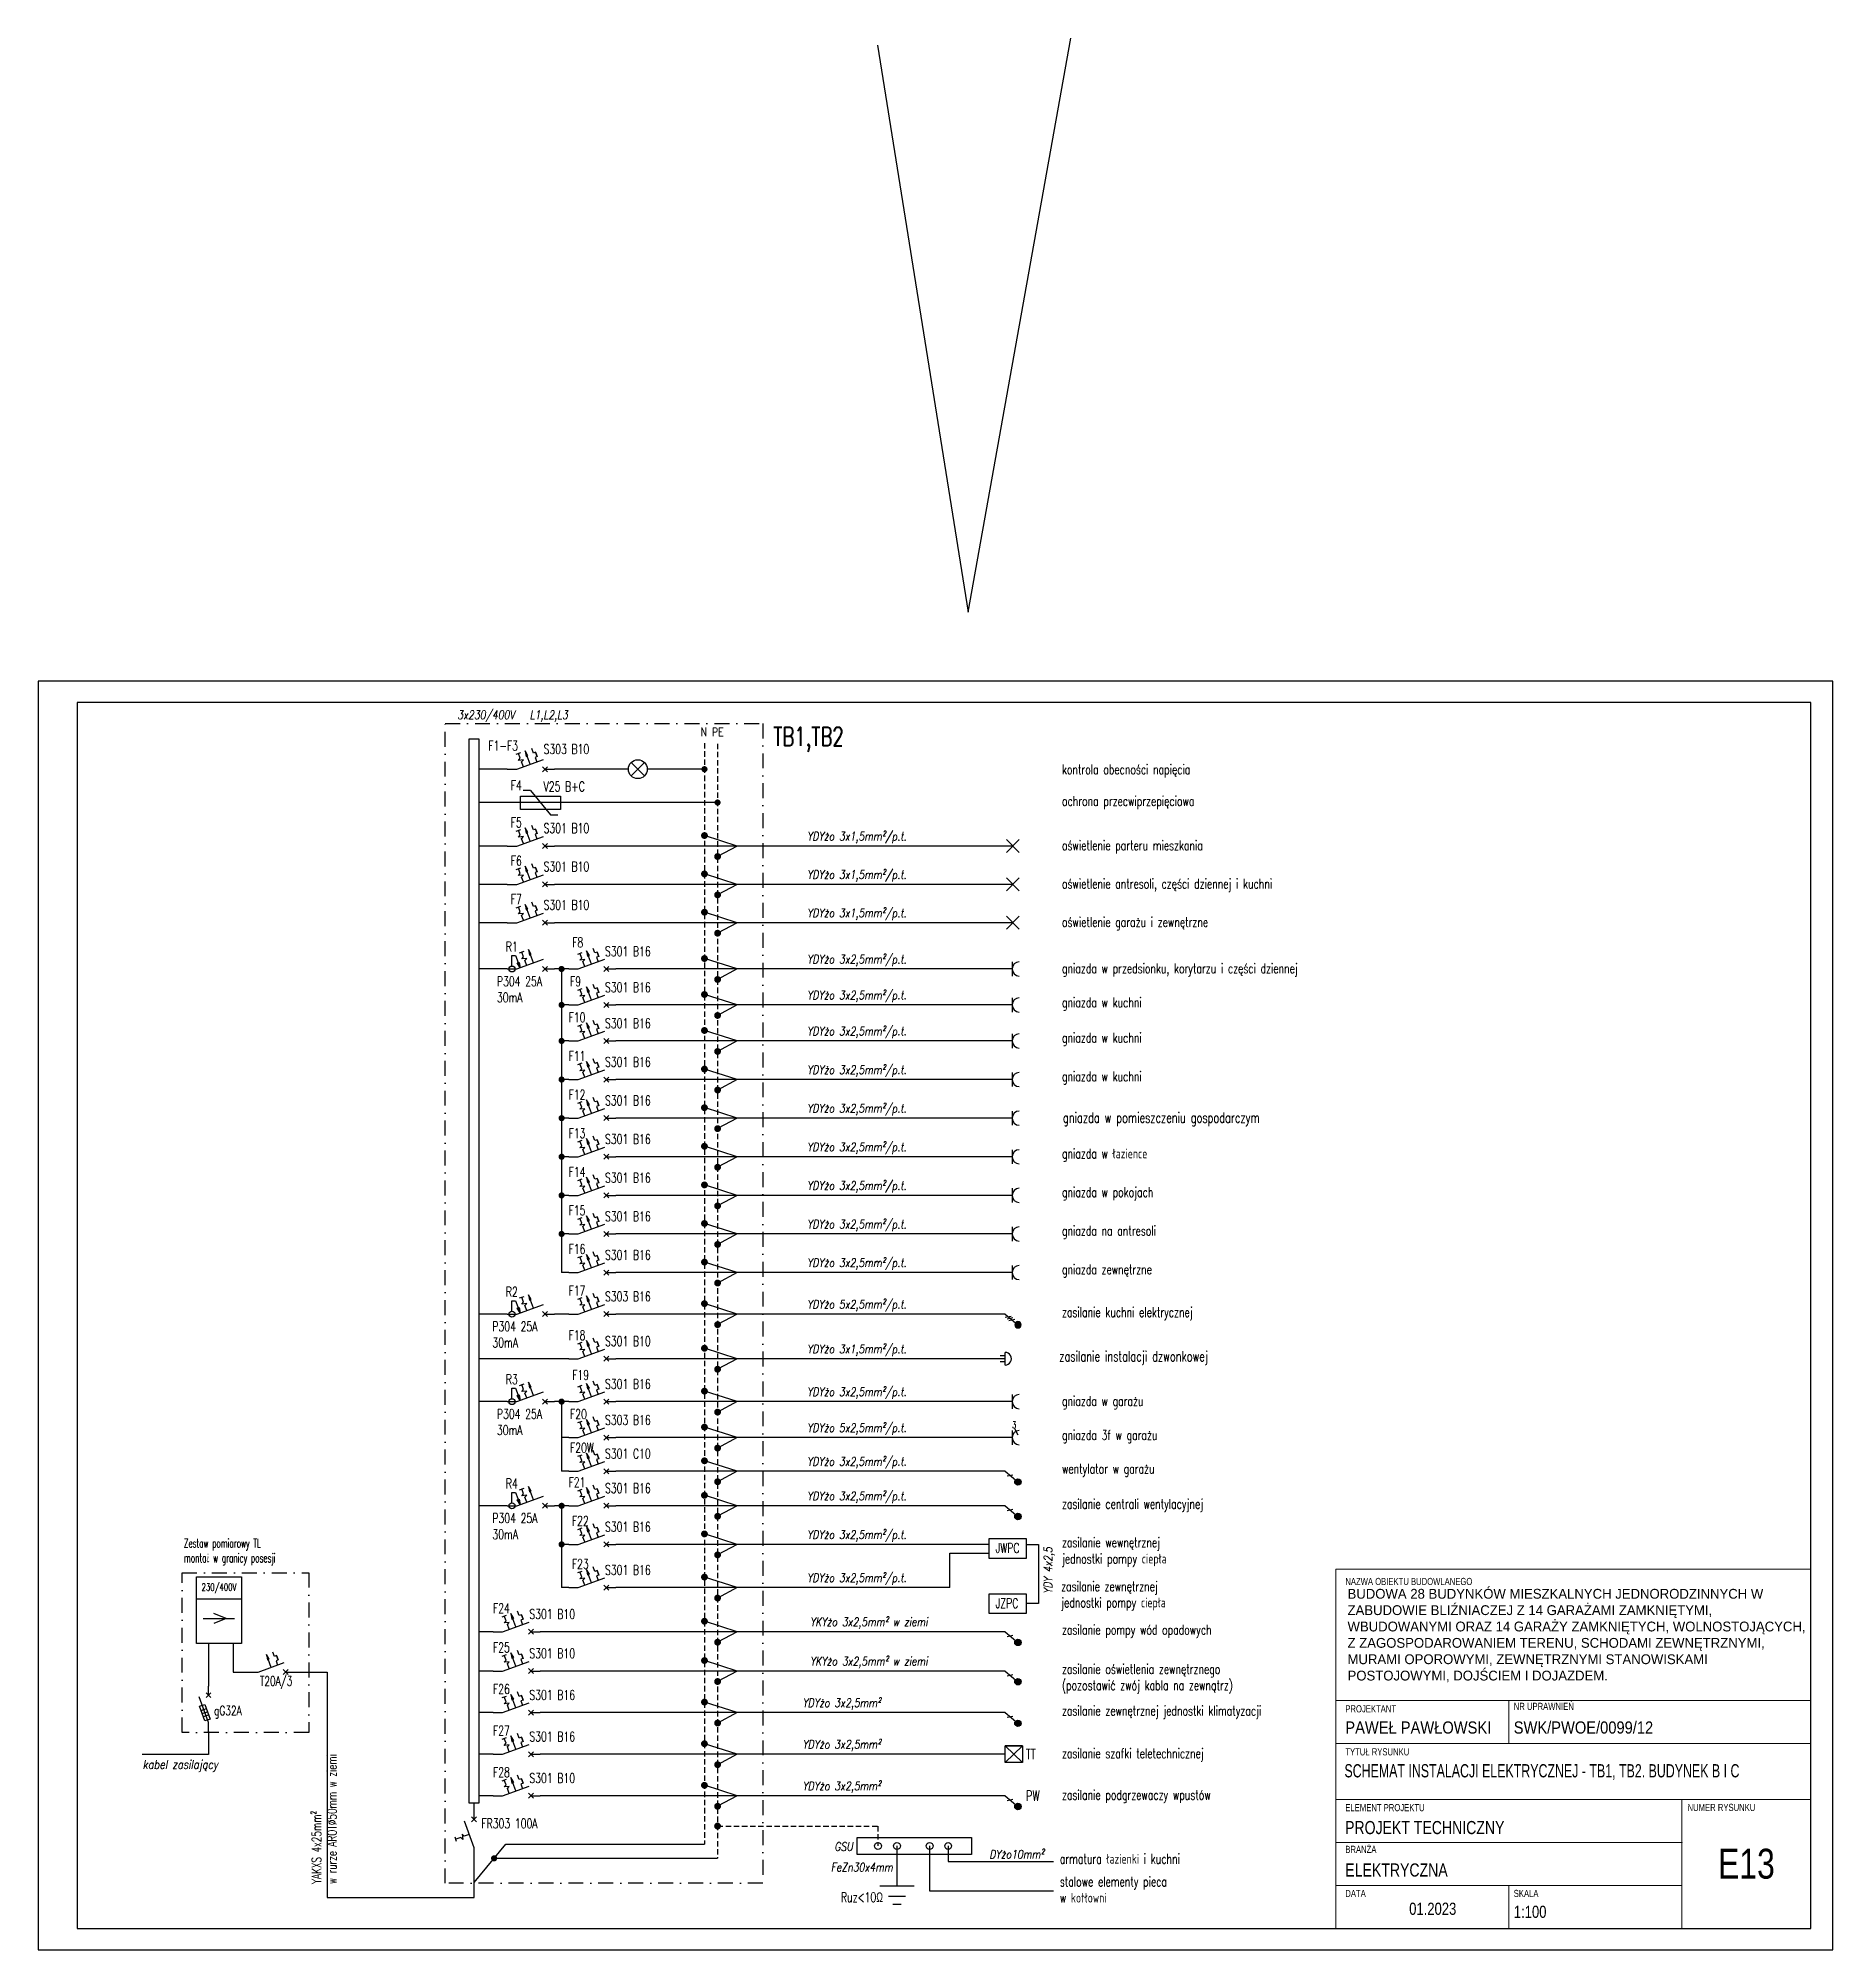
# Model space of a CAD drawing. Header units: millimetres. Extents: x 1780 to 154263, y -7240 to 17216.
# Drawn here: x 132071 to 136275, y 2437 to 6918 of the extents above; entities that cross this region are included whole.
import ezdxf
from ezdxf.enums import TextEntityAlignment as Align

# ---------------------------------------------------------------- set-up
doc = ezdxf.new("R2010")
doc.units = ezdxf.units.MM
doc.linetypes.add('DASHDOT', pattern=[1, 0.5, -0.25, 0, -0.25])
doc.linetypes.add('HIDDEN', pattern=[9.525, 6.35, -3.175])
for name, color, linetype in [('2d_SX_rewizja 18 września', 210, 'Continuous'), ('60 instalacje elektryka', 10, 'Continuous'), ('BA-widok', 1, 'Continuous'), ('E_KABLE_OPISY', 1, 'Continuous'), ('E_OPISY_ATRYBUTOW', 2, 'Continuous'), ('E_OSPRZĘT_OPISY', 255, 'Continuous'), ('E_OSPRZĘT_ZACISKI', 21, 'Continuous'), ('E_parametry', 254, 'Continuous'), ('E_polączenia', 62, 'Continuous'), ('E_symbol', 41, 'Continuous'), ('EL_OSPRZET', 2, 'Continuous')]:
    doc.layers.add(name, color=color, linetype=linetype)
doc.layers.add('A POMOC000', color=2, linetype='Continuous', lineweight=0, plot=False)
doc.layers.add('E_SZYNY', color=42, linetype='Continuous', lineweight=20)
doc.styles.add('Blockname', font='romans.shx', dxfattribs={"width": 0.7})
doc.styles.add('Marek', font='simplex.shx', dxfattribs={"width": 0.8, "oblique": 10})
doc.styles.add('OPIS', font='simplex.shx', dxfattribs={"width": 0.7, "height": 4})
doc.styles.get("Standard").update_dxf_attribs({"font": 'ARIAL.TTF'})
doc.styles.add('superhelix', font='bahnschrift.ttf')
doc.styles.add('TXT 0.8', font='romans.shx', dxfattribs={"width": 0.8})

msp = doc.modelspace()

# ---------------------------------------------------------------- texts
at = {"layer": '60 instalacje elektryka', "color": 7, "lineweight": 30, "attachment_point": 1, "style": 'OPIS'}
for s, insert, char_height, width in [('{\\C256;TB1,TB2}', (133793.1, 5303.1), 44.337, 271.987), ('{\\C256;F1-F3}', (133125.2, 5270.9), 22.737, 139.48), ('{\\C256;S303 B10}', (133254.8, 5262.9), 22.737, 139.48), ('{\\C256;F4}', (133177.9, 5178.1), 22.74, 139.48), ('{\\C256;V25 B+C}', (133254.8, 5175.2), 22.737, 139.48), ('{\\C256;F5}', (133177.9, 5090.8), 22.74, 139.48), ('{\\C256;S301 B10}', (133254.8, 5077.5), 22.737, 139.48), ('{\\C256;F6}', (133177.9, 5001), 22.74, 139.48), ('{\\C256;S301 B10}', (133254.8, 4987.6), 22.737, 139.48), ('{\\C256;F7}', (133177.9, 4911.1), 22.74, 139.48), ('{\\C256;S301 B10}', (133254.8, 4897.7), 22.737, 139.48), ('{\\C256;R1}', (133166.4, 4799.8), 22.74, 139.48), ('{\\C256;F8}', (133321.9, 4809.9), 22.74, 139.48), ('{\\C256;S301 B16}', (133398.8, 4788.8), 22.737, 139.48), ('{\\C256;P304 25A\\P30mA}', (133145.6, 4718.6), 22.737, 139.48), ('{\\C256;F9}', (133316.8, 4718.3), 22.74, 33.086), ('{\\C256;S301 B16}', (133398.8, 4704.5), 22.737, 139.48), ('{\\C256;F10}', (133313.4, 4633.9), 22.737, 35.395), ('{\\C256;S301 B16}', (133398.8, 4620.1), 22.737, 139.48), ('{\\C256;F11}', (133313.4, 4543.5), 22.737, 35.395), ('{\\C256;S301 B16}', (133398.8, 4529.6), 22.737, 139.48), ('{\\C256;F12}', (133313.4, 4453), 22.737, 35.395), ('{\\C256;S301 B16}', (133398.8, 4439.2), 22.737, 139.48), ('{\\C256;F13}', (133313.4, 4362.5), 22.737, 35.395), ('{\\C256;S301 B16}', (133398.8, 4348.7), 22.737, 139.48), ('{\\C256;F14}', (133313.4, 4272), 22.737, 35.395), ('{\\C256;S301 B16}', (133398.8, 4258.2), 22.737, 139.48), ('{\\C256;F15}', (133313.4, 4181.6), 22.737, 35.395), ('{\\C256;S301 B16}', (133398.8, 4167.7), 22.737, 139.48), ('{\\C256;F16}', (133313.4, 4091.1), 22.737, 35.395), ('{\\C256;S301 B16}', (133398.8, 4077.3), 22.737, 139.48), ('{\\C256;R2}', (133166.4, 3990.9), 22.74, 40.417), ('{\\C256;F17}', (133313.4, 3993.7), 22.737, 47.09), ('{\\C256;S303 B16}', (133398.8, 3979.9), 22.737, 139.48), ('{\\C256;P304 25A\\P30mA}', (133134.9, 3909.7), 22.737, 139.48), ('{\\C256;F18}', (133313.4, 3889.1), 22.737, 47.09), ('{\\C256;S301 B10}', (133398.8, 3875.2), 22.737, 139.48), ('{\\C256;R3}', (133166.4, 3785.8), 22.74, 139.48), ('{\\C256;F19}', (133321.9, 3795.9), 22.737, 139.48), ('{\\C256;S301 B16}', (133398.8, 3774.8), 22.737, 139.48), ('{\\C256;P304 25A\\P30mA}', (133145.6, 3704.6), 22.737, 139.48), ('{\\C256;F20}', (133316.8, 3704.3), 22.737, 33.086), ('{\\C256;S303 B16}', (133398.8, 3690.5), 22.737, 139.48), ('{\\C256;F20W}', (133316.8, 3625.4), 22.737, 62.148), ('{\\C256;S301 C10}', (133398.8, 3611.5), 22.737, 139.48), ('{\\C256;R4}', (133166.4, 3541.6), 22.74, 40.417), ('{\\C256;F21}', (133313.4, 3544.4), 22.737, 47.09), ('{\\C256;S301 B16}', (133398.8, 3530.6), 22.737, 139.48), ('{\\C256;P304 25A\\P30mA}', (133134.9, 3460.4), 22.737, 139.48), ('{\\C256;F22}', (133321.1, 3454), 22.737, 47.09), ('{\\C256;S301 B16}', (133398.8, 3440.1), 22.737, 139.48), ('{\\C256;F23}', (133321.1, 3352.8), 22.737, 47.09), ('{\\C256;S301 B16}', (133398.8, 3338.9), 22.737, 139.48), ('{\\C256;F24}', (133136.3, 3249.3), 22.737, 47.09), ('{\\C256;S301 B10}', (133221.6, 3235.5), 22.737, 139.48), ('{\\C256;F25}', (133136.3, 3157.2), 22.737, 47.09), ('{\\C256;S301 B10}', (133221.6, 3143.4), 22.737, 139.48), ('{\\C256;F26}', (133136.3, 3059.8), 22.737, 47.09), ('{\\C256;S301 B16}', (133221.6, 3045.9), 22.737, 139.48), ('{\\C256;F27}', (133136.3, 2962.3), 22.737, 47.09), ('{\\C256;S301 B16}', (133221.6, 2948.5), 22.737, 139.48), ('{\\C256;F28}', (133136.3, 2864.8), 22.737, 47.09), ('{\\C256;S301 B10}', (133221.6, 2851), 22.737, 139.48), ('{\\C256;FR303 100A}', (133109.2, 2744.8), 22.737, 183.392)]:
    msp.add_mtext(s, dxfattribs=dict(at, insert=insert, char_height=char_height, width=width))
at = {"layer": '60 instalacje elektryka', "color": 7, "lineweight": 25, "attachment_point": 1, "style": 'OPIS'}
for s, insert, char_height, width in [('{\\C256;kontrola obecności napięcia}', (134469.5, 5215.3), 22.737, 355.722), ('{\\C256;ochrona przecwiprzepięciowa}', (134469.5, 5141.1), 22.737, 355.722), ('{\\C256;oświetlenie parteru mieszkania}', (134469.5, 5037), 22.737, 538.01), ('{\\C256;oświetlenie antresoli, części dziennej i kuchni}', (134469.5, 4947.1), 22.737, 623.837), ('{\\C256;oświetlenie garażu i zewnętrzne}', (134469.5, 4857.3), 22.737, 538.01), ('{\\C256;gniazda w przedsionku, korytarzu i części dziennej}', (134469.5, 4748.8), 22.737, 651.087), ('{\\C256;gniazda w kuchni}', (134469.5, 4669.2), 22.737, 395.375), ('{\\C256;gniazda w kuchni}', (134469.5, 4586.3), 22.737, 521.694), ('{\\C256;gniazda w kuchni}', (134469.5, 4495.8), 22.737, 512.012), ('{\\C256;gniazda w pomieszczeniu gospodarczym}', (134471.8, 4399.8), 23.934, 671.008), ('{\\C256;gniazda w łazience}', (134469.5, 4314.9), 22.737, 412.497), ('{\\C256;gniazda w pokojach}', (134469.5, 4224.4), 22.737, 412.497), ('{\\C256;gniazda na antresoli}', (134469.5, 4133.9), 22.737, 412.497), ('{\\C256;gniazda zewnętrzne}', (134469.5, 4043.5), 22.737, 412.497), ('{\\C256;zasilanie kuchni elektrycznej}', (134469.5, 3943.1), 22.737, 355.722), ('{\\C256;zasilanie instalacji dzwonkowej}', (134463.2, 3840.2), 23.934, 529.855), ('{\\C256;gniazda w garażu}', (134469.5, 3734.8), 22.737, 651.087), ('{\\C256;gniazda 3f w garażu}', (134469.5, 3655.2), 22.737, 395.375), ('{\\C256;wentylator w garażu}', (134469.5, 3576.3), 22.737, 248.592), ('{\\C256;zasilanie centrali wentylacyjnej}', (134469.5, 3493.8), 22.737, 412.926), ('{\\W0.85714x;Zestaw pomiarowy TL}\\P{\\W0.85714x;monta¿ w granicy posesji}', (132412.3, 3400.7), 20.722, 265.475), ('{\\C256;zasilanie wewnętrznej jednostki pompy ciepła}', (134469.5, 3403.4), 22.737, 305.658), ('\\pxqc;{\\C256;230/400V}', (132441.8, 3296), 17.006, 105.162), ('{\\C256;zasilanie zewnętrznej jednostki pompy ciepła}', (134467.6, 3300.5), 22.737, 297.784), ('{\\C256;zasilanie pompy wód opadowych}', (134469.5, 3198.7), 22.737, 432.086), ('{\\C256;zasilanie oświetlenia zewnętrznego (pozostawić zwój kabla na zewnątrz)}', (134469.5, 3106.6), 22.737, 489.702), ('{\\C256;T20A/3}', (132590.1, 3078.3), 21.928, 134.517), ('{\\C256;gG32A}', (132482.9, 3008.8), 21.928, 134.517), ('{\\C256;zasilanie zewnętrznej jednostki klimatyzacji}', (134469.5, 3009.2), 22.737, 489.702), ('{\\C256;zasilanie szafki teletechnicznej}', (134469.5, 2909.2), 22.737, 489.702), ('{\\C256;zasilanie podgrzewaczy wpustów}', (134469.5, 2811.8), 22.737, 489.702), ('{\\C256;armatura łazienki i kuchni}', (134464.5, 2661.9), 22.737, 355.722), ('{\\C256;stalowe elementy pieca \\Pw kotłowni}', (134464.5, 2608.6), 22.737, 590.423), ('{\\C256;Ruz<10Ω}', (133951.7, 2571.9), 22.737, 139.48)]:
    msp.add_mtext(s, dxfattribs=dict(at, insert=insert, char_height=char_height, width=width))
at = {"layer": '60 instalacje elektryka', "insert": (134352.7, 3675.3), "char_height": 15.41, "width": 15.767, "attachment_point": 1, "rotation": 359.8955}
msp.add_mtext('{\\Fsimplex|c0;\\W0.7;3}', dxfattribs=at)
at = {"layer": '60 instalacje elektryka', "color": 7, "lineweight": 20, "char_height": 22.737, "width": 59.116, "attachment_point": 1, "style": 'OPIS'}
for s, insert in [('{\\C256;JWPC}', (134314.1, 3390.4)), ('{\\C256;JZPC}', (134314.1, 3261))]:
    msp.add_mtext(s, dxfattribs=dict(at, insert=insert))
at = {"layer": '60 instalacje elektryka', "lineweight": 20, "ltscale": 20, "style": 'superhelix'}
for s, insert, char_height, width, attachment_point in [('{\\W0.8;NAZWA OBIEKTU BUDOWLANEGO}', (135133.4, 3309), 16.8, 327.68, 1), ('BUDOWA 28 BUDYNKÓW MIESZKALNYCH JEDNORODZINNYCH W ZABUDOWIE BLIŹNIACZEJ Z 14 GARAŻAMI ZAMKNIĘTYMI, WBUDOWANYMI ORAZ 14 GARAŻY ZAMKNIĘTYCH, WOLNOSTOJĄCYCH, Z ZAGOSPODAROWANIEM TERENU, SCHODAMI ZEWNĘTRZNYMI, MURAMI OPOROWYMI, ZEWNĘTRZNYMI STANOWISKAMI POSTOJOWYMI, DOJŚCIEM I DOJAZDEM.', (135138.6, 3283.2), 23, 1081.986, 1), ('{\\W0.8;PROJEKTANT}', (135133.4, 3010.5), 16.8, 1146.337, 1), ('{\\W0.8;NR UPRAWNIEŃ}', (135528, 3016.3), 16.8, 155.52, 1), ('{\\W0.9;PAWEŁ PAWŁOWSKI}', (135133.4, 2972.6), 28.56, 348.408, 1), ('{\\W0.9;SWK/PWOE/0099/12}', (135528, 2972.6), 28.56, 362.304, 1), ('\\pxsm0.9;{\\W0.7;SCHEMAT INSTALACJI ELEKTRYCZNEJ - TB1, TB2. BUDYNEK B I C}', (135131.3, 2872.4), 31, 1068.514, 1), ('{\\W0.8;TYTUŁ RYSUNKU}', (135133.4, 2909.7), 16.8, 167.68, 1), ('{\\W0.8;ELEMENT PROJEKTU  }', (135133.4, 2778.9), 16.8, 1146.337, 1), ('{\\W0.8;NUMER RYSUNKU}', (135935.3, 2779.4), 16.8, 176, 1), ('{\\W0.8;PROJEKT TECHNICZNY}', (135132.8, 2739.2), 30.8, 437.653, 1), ('{\\W0.8;BRANŻA } ', (135133.4, 2681.1), 16.8, 1146.337, 1), ('\\pxqc;{\\W0.8;E13}', (136073.1, 2638.6), 70, 122.667, 5), ('{\\W0.8;ELEKTRYCZNA}', (135133.4, 2639.8), 30.8, 258.133, 1), ('{\\W0.8;DATA}', (135133.4, 2577.8), 16.8, 53.12, 1), ('{\\W0.8;SKALA}', (135528, 2577.8), 16.8, 65.28, 1), ('{\\W0.8;01.2023}', (135283, 2547.8), 28.56, 137.088, 1), ('{\\W0.8;1:100}', (135528.2, 2540.7), 28.56, 94.656, 1)]:
    msp.add_mtext(s, dxfattribs=dict(at, insert=insert, char_height=char_height, width=width, attachment_point=attachment_point))
at = {"layer": '60 instalacje elektryka', "color": 7, "lineweight": 25, "insert": (132711.9, 2591.6), "char_height": 21.758, "width": 444.252, "attachment_point": 1, "rotation": 90, "style": 'OPIS'}
msp.add_mtext('{\\C256;YAKXS 4x25mm²\\Pw rurze AROT%%C50mm w ziemi}', dxfattribs=at)
at = {"layer": '60 instalacje elektryka', "lineweight": 30, "char_height": 24, "width": 37.714, "attachment_point": 1, "style": 'OPIS'}
for s, insert in [('\\pxql;TT', (134385.1, 2907.8)), ('\\pxql;PW', (134385.1, 2810.3))]:
    msp.add_mtext(s, dxfattribs=dict(at, insert=insert))
at = {"layer": 'E_KABLE_OPISY', "style": 'TXT 0.8', "oblique": 10, "width": 0.8}
for s, height, p in [('YDYżo 3x1,5mm²/p.t.', 19.93, (134105.5, 5047.3)), ('YDYżo 3x1,5mm²/p.t.', 19.93, (134105.5, 4957.4)), ('YDYżo 3x1,5mm²/p.t.', 19.93, (134105.5, 4867.5)), ('YDYżo 3x2,5mm²/p.t.', 19.93, (134105.5, 4759.1)), ('YDYżo 3x2,5mm²/p.t.', 19.93, (134105.5, 4674.8)), ('YDYżo 3x2,5mm²/p.t.', 19.93, (134105.5, 4590.4)), ('YDYżo 3x2,5mm²/p.t.', 19.93, (134105.5, 4499.9)), ('YDYżo 3x2,5mm²/p.t.', 19.93, (134105.5, 4409.5)), ('YDYżo 3x2,5mm²/p.t.', 19.93, (134105.5, 4319)), ('YDYżo 3x2,5mm²/p.t.', 19.93, (134105.5, 4228.5)), ('YDYżo 3x2,5mm²/p.t.', 19.93, (134105.5, 4138)), ('YDYżo 3x2,5mm²/p.t.', 19.93, (134105.5, 4047.6)), ('YDYżo 5x2,5mm²/p.t.', 19.93, (134105.5, 3950.2)), ('YDYżo 3x1,5mm²/p.t.', 19.93, (134105.5, 3845.5)), ('YDYżo 3x2,5mm²/p.t.', 19.93, (134105.5, 3745.1)), ('YDYżo 5x2,5mm²/p.t.', 19.93, (134105.5, 3660.8)), ('YDYżo 3x2,5mm²/p.t.', 19.93, (134105.5, 3581.8)), ('YDYżo 3x2,5mm²/p.t.', 19.93, (134105.5, 3500.9)), ('YDYżo 3x2,5mm²/p.t.', 19.93, (134105.5, 3410.4)), ('YDYżo 3x2,5mm²/p.t.', 19.93, (134105.5, 3309.2)), ('YKYżo 3x2,5mm² w ziemi', 19.93, (134154.7, 3205.8)), ('YKYżo 3x2,5mm² w ziemi', 19.93, (134154.7, 3113.7)), ('YDYżo 3x2,5mm²', 19.93, (134044.8, 3016.2)), ('YDYżo 3x2,5mm²', 19.93, (134044.8, 2918.8)), ('kabel zasilający', 20.758, (132492.2, 2871.7)), ('YDYżo 3x2,5mm²', 19.93, (134044.8, 2821.3)), ('GSU', 19.93, (133979.4, 2679.3)), ('DYżo10mm²', 19.93, (134427.3, 2661.2)), ('FeZn30x4mm', 19.93, (134073.1, 2630.9))]:
    msp.add_text(s, height=height, dxfattribs=at).set_placement(p, align=Align.MIDDLE_RIGHT)
msp.add_text('YDY 4x2,5', height=19.93, rotation=90, dxfattribs=at).set_placement((134436.8, 3380.9), align=Align.MIDDLE_RIGHT)
at = {"layer": 'E_OSPRZĘT_OPISY', "linetype": 'Continuous', "style": 'TXT 0.8', "width": 0.8}
for s, height, p in [('N', 19.9, (133637.6, 5292.1)), ('PE', 19.93, (133676.9, 5291.7))]:
    msp.add_text(s, height=height, dxfattribs=at).set_placement(p, align=Align.MIDDLE_RIGHT)
at = {"layer": 'E_parametry', "style": 'Marek', "oblique": 10, "width": 0.8}
for s, p in [('3x230/400V', (133120.1, 5331.8)), ('L1,L2,L3', (133267.2, 5331.8))]:
    msp.add_text(s, height=19.93, dxfattribs=at).set_placement(p, align=Align.MIDDLE_CENTER)

# ---------------------------------------------------------------- blocks, each defined once
blk = doc.blocks.new('A_wył_S301')
for p, q in [((0, -2), (0, 0)), ((-3.59, -3.99), (-2.65, -3.64)), ((-2.65, -3.64), (-3.59, -3.99)), ((-3.59, -3.99), (-3.42, -4.46)), ((-2.65, -3.64), (-2.48, -4.11)), ((-2.48, -4.11), (-1.54, -3.77)), ((0, -8), (-2.05, -2.36)), ((-0.53, -2.53), (0.53, -1.47)), ((0.53, -2.53), (-0.53, -1.47)), ((-3.42, -4.46), (-4.36, -4.8)), ((-3.16, -8.09), (-3.5, -7.15)), ((0, -10), (0, -8))]:
    blk.add_line(p, q)
at = {"linetype": 'Continuous'}
for p, q in [((-1.03, -5.18), (-3.85, -6.21)), ((-2.83, -5.62), (-3.85, -6.21)), ((-3.85, -6.21), (-2.69, -6)), ((-2.3, -7.24), (-3.33, -7.62)), ((-2.69, -6), (-2.83, -5.62)), ((-1.87, -7.65), (-2.3, -7.24)), ((-1.98, -6.56), (-1.87, -7.65)), ((-1.55, -6.97), (-1.98, -6.56)), ((-0.51, -6.59), (-1.55, -6.97))]:
    blk.add_line(p, q, dxfattribs=at)
at = {"layer": 'E_OPISY_ATRYBUTOW', "linetype": 'Continuous', "style": 'Blockname', "width": 0.9, "flags": 12}
for tag, p in [('2', (1, -0.75)), ('1', (1, -9.25))]:
    blk.add_attdef(tag, text='', height=1.2, dxfattribs=at).set_placement(p, align=Align.MIDDLE_LEFT)
blk = doc.blocks.new('LK schemat')
for p, q in [((2886.1, -2295.4), (2868.8, -2295.4)), ((2889.4, -2303.5), (2905.7, -2287.3)), ((2889.4, -2287.3), (2905.7, -2303.5)), ((2926.3, -2295.4), (2909.1, -2295.4))]:
    blk.add_line(p, q)
blk.add_circle((2897.6, -2295.4), 11.5)
blk = doc.blocks.new('RCD schem')
for p, q in [((4658.44, 1055.8), (4658.44, 1057.96)), ((4658.44, 1049.32), (4656.22, 1055.41)), ((4657.87, 1055.23), (4659.01, 1056.37)), ((4659.01, 1055.23), (4657.87, 1056.37)), ((4654.75, 1049.99), (4654.38, 1051)), ((4655.38, 1048.24), (4655.38, 1049.07)), ((4658.44, 1047.16), (4658.44, 1049.32)), ((4657.76, 1048.24), (4655.38, 1048.24))]:
    blk.add_line(p, q)
at = {"linetype": 'Continuous'}
for p, q in [((4657.05, 1053.12), (4654.01, 1052.02)), ((4655.11, 1052.65), (4654.01, 1052.02)), ((4654.01, 1052.02), (4655.26, 1052.24)), ((4655.68, 1050.9), (4654.56, 1050.49)), ((4655.26, 1052.24), (4655.11, 1052.65)), ((4655.38, 1049.07), (4658.16, 1050.08)), ((4656.15, 1050.46), (4655.68, 1050.9)), ((4656.02, 1051.64), (4656.15, 1050.46)), ((4656.49, 1051.2), (4656.02, 1051.64)), ((4657.61, 1051.6), (4656.49, 1051.2)), ((4656.92, 1049.86), (4658.16, 1050.08)), ((4657.06, 1049.45), (4656.92, 1049.86)), ((4658.16, 1050.08), (4657.06, 1049.45))]:
    blk.add_line(p, q, dxfattribs=at)
blk.add_circle((4658.44, 1048.24), 0.675)
blk = doc.blocks.new('wypust osw')
for p, q in [((-5749.8, 2116.8), (-5774.4, 2092.2)), ((-5749.8, 2092.2), (-5774.4, 2116.8))]:
    blk.add_line(p, q)
blk = doc.blocks.new('El_ochronnik_przepięciowy')
for p, q in [((0, 70), (0, 0)), ((-12.7, 24.2), (12.7, 45.3)), ((12.7, 45.3), (12.7, 52.8)), ((-12.7, 24.2), (-12.7, 16.8))]:
    blk.add_line(p, q)
blk.add_lwpolyline([(-6.6, 55.8), (7.4, 55.8), (7.4, 13.8), (-6.6, 13.8)], close=True)
blk = doc.blocks.new('POŁĄCZENIE')
at = {"const_width": 0.65}
blk.add_lwpolyline([(-0.325, 0, 1), (0.325, 0, 1)], format="xyb", close=True, dxfattribs=at)
blk = doc.blocks.new('A$C44783F6A')
for q in [(-2, 3.75), (2, 6.25)]:
    blk.add_line((0, 0), q)
at = {"const_width": 0.65}
blk.add_lwpolyline([(1.67, 6.25, 1), (2.32, 6.25, 1)], format="xyb", close=True, dxfattribs=at)
at = {"extrusion": (0, 0, -1), "zscale": -1}
blk.add_blockref('POŁĄCZENIE', (2, 3.75), dxfattribs=at)
blk = doc.blocks.new('W_gniazdo_pojedyncze')
for p, q in [((0, -1.5), (0, 0)), ((1.5, -1.5), (-1.5, -1.5))]:
    blk.add_line(p, q)
blk.add_arc((0, -3), 1.5, 0, 180)
at = {"layer": 'E_OSPRZĘT_ZACISKI', "ltscale": 10, "style": 'Blockname', "width": 0.8, "flags": 12}
for tag, p in [('OPIS1', (0, -5.5)), ('OPIS2', (0, -7.5)), ('OPIS3', (0, -9.5))]:
    blk.add_attdef(tag, text='', height=1.5, dxfattribs=at).set_placement(p, align=Align.MIDDLE_CENTER)
blk = doc.blocks.new('dzwonek')
at = {"layer": '60 instalacje elektryka', "lineweight": 30}
for p, q in [((45516.7, 32173.7), (45534.4, 32173.7)), ((45521.5, 32173.7), (45521.5, 32180.6)), ((45529.6, 32173.7), (45529.6, 32180.6))]:
    blk.add_line(p, q, dxfattribs=at)
blk.add_arc((45525.6, 32173.7), 8.85, 180, 0, dxfattribs=at)
blk = doc.blocks.new('wypust 3f')
at = {"layer": '60 instalacje elektryka', "linetype": 'ByBlock'}
h = blk.add_hatch(color=256, dxfattribs=at)
h.dxf.hatch_style = 1
edge = h.paths.add_edge_path()
edge.add_arc((7494504.5, 5568590.2), 2.78, 0, 360)
at = {"layer": '60 instalacje elektryka', "linetype": 'ByBlock', "lineweight": 30}
for p, q in [((7494492.1, 5568582.6), (7494504.5, 5568590.2)), ((7494492.7, 5568585.3), (7494497.5, 5568583.6)), ((7494494.4, 5568586.4), (7494499.3, 5568584.7)), ((7494496.2, 5568587.5), (7494501, 5568585.7))]:
    blk.add_line(p, q, dxfattribs=at)
blk.add_circle((7494504.5, 5568590.2), 2.78, dxfattribs=at)

# ---------------------------------------------------------------- hatches: boundary and pattern name
at = {"layer": '60 instalacje elektryka', "linetype": 'ByBlock'}
h = msp.add_hatch(color=256, dxfattribs=at)
h.dxf.hatch_style = 1
edge = h.paths.add_edge_path()
edge.add_arc((134366.3, 3533.8), 7.5, 0, 360)
h = msp.add_hatch(color=256, dxfattribs=at)
h.dxf.hatch_style = 1
edge = h.paths.add_edge_path()
edge.add_arc((134366.3, 3452.8), 7.5, 0, 360)
h = msp.add_hatch(color=256, dxfattribs=at)
h.dxf.hatch_style = 1
edge = h.paths.add_edge_path()
edge.add_arc((134366.3, 3157.7), 7.5, 0, 360)
h = msp.add_hatch(color=256, dxfattribs=at)
h.dxf.hatch_style = 1
edge = h.paths.add_edge_path()
edge.add_arc((134366.3, 3065.6), 7.5, 0, 360)
h = msp.add_hatch(color=256, dxfattribs=at)
h.dxf.hatch_style = 1
edge = h.paths.add_edge_path()
edge.add_arc((134366.3, 2968.2), 7.5, 0, 360)
h = msp.add_hatch(color=256, dxfattribs=at)
h.dxf.hatch_style = 1
edge = h.paths.add_edge_path()
edge.add_arc((134366.3, 2773.2), 7.5, 0, 360)

# ---------------------------------------------------------------- linework, layer by layer
for p, q in [((132586.5, 3088.4), (132646.7, 3110.3)), ((132624.4, 3124.9), (132620.7, 3134.9)), ((132629.4, 3126.7), (132624.4, 3124.9)), ((132633.1, 3116.7), (132628, 3114.9)), ((132628, 3114.9), (132631.7, 3104.8)), ((132629.4, 3126.7), (132633.1, 3116.7)), ((132633.1, 3116.7), (132629.4, 3126.7)), ((132644.9, 3094), (132656.3, 3082.7)), ((132644.9, 3082.7), (132656.3, 3094)), ((132469.7, 3034.1), (132469.7, 3055.4)), ((132565.2, 3088.4), (132586.5, 3088.4)), ((132650.6, 3088.4), (132672, 3088.4)), ((132469.7, 2970), (132447.8, 3030.2)), ((132464.1, 3028.4), (132475.4, 3039.7)), ((132475.4, 3028.4), (132464.1, 3039.7)), ((132469.7, 2948.6), (132469.7, 2970))]:
    msp.add_line(p, q)
at = {"linetype": 'Continuous'}
for p, q in [((132605.7, 3129.4), (132607.9, 3117.1)), ((132616.6, 3099.3), (132605.7, 3129.4)), ((132611.9, 3118.6), (132605.7, 3129.4)), ((132607.9, 3117.1), (132611.9, 3118.6))]:
    msp.add_line(p, q, dxfattribs=at)
at = {"layer": '2d_SX_rewizja 18 września'}
msp.add_lwpolyline([(134037.4, 6901.4), (134249.9, 5572.5), (134489.9, 6917.6)], dxfattribs=at)
at = {"layer": '60 instalacje elektryka'}
for p, q in [((134366.6, 3643.1), (134358.8, 3658.6)), ((132441.8, 3260), (132546.9, 3260)), ((132457, 3213.6), (132530.4, 3213.6)), ((132510.8, 3213.6), (132481.9, 3225.3)), ((132510.8, 3213.6), (132481.9, 3201.9)), ((132469.7, 3154.9), (132469.7, 3055.4)), ((132527.6, 3154.9), (132527.6, 3088.4)), ((132527.6, 3088.4), (132565.2, 3088.4)), ((132452.6, 2998), (132465, 3002.5)), ((132455.1, 2990.9), (132467.5, 2995.4)), ((132457.7, 2983.8), (132470.1, 2988.3)), ((132469.7, 2948.6), (132469.7, 2894.8)), ((132469.7, 2894.8), (132314.7, 2894.8)), ((133091.9, 2765.1), (133091.9, 2781)), ((133091.9, 2595.2), (133166.4, 2684.7)), ((133139, 2651.8), (133662.5, 2651.8)), ((133166.4, 2684.7), (133631.8, 2684.7)), ((134082.9, 2680.6), (134082.9, 2587.6)), ((134042.8, 2587.6), (134123, 2587.6)), ((134062.9, 2563.3), (134103, 2563.3)), ((134072.9, 2543.9), (134093, 2543.9))]:
    msp.add_line(p, q, dxfattribs=at)
at = {"layer": '60 instalacje elektryka', "linetype": 'ByBlock', "lineweight": 30}
for p, q in [((134336.2, 3558.9), (134366.3, 3533.8)), ((134341, 3547.8), (134354.6, 3550.6)), ((134336.2, 3477.9), (134366.3, 3452.8)), ((134341, 3466.9), (134354.6, 3469.7)), ((134336.2, 3182.8), (134366.3, 3157.7)), ((134341, 3171.8), (134354.6, 3174.6)), ((134336.2, 3090.7), (134366.3, 3065.6)), ((134341, 3079.7), (134354.6, 3082.5)), ((134336.2, 2993.3), (134366.3, 2968.2)), ((134341, 2982.2), (134354.6, 2985)), ((134336.2, 2798.3), (134366.3, 2773.2)), ((134341, 2787.3), (134354.6, 2790.1))]:
    msp.add_line(p, q, dxfattribs=at)
at = {"layer": '60 instalacje elektryka'}
for points in [[(136275.5, 5410.6), (132070.8, 5410.6), (132070.8, 2437.4), (136275.5, 2437.4)], [(132162.3, 2487.4), (136224.3, 2487.4), (136224.3, 5360.6), (132162.3, 5360.6)], [(132441.8, 3311.8), (132546.9, 3311.8), (132546.9, 3154.9), (132441.8, 3154.9)], [(132448.8, 3008.1), (132461.3, 3012.6), (132473.8, 2978.2), (132461.3, 2973.7)], [(134257.5, 2700.3), (134257.5, 2661), (133989.7, 2661), (133989.7, 2700.3)]]:
    msp.add_lwpolyline(points, close=True, dxfattribs=at)
at = {"layer": '60 instalacje elektryka', "linetype": 'DASHDOT', "lineweight": 25, "ltscale": 70}
for points in [[(133024.2, 5311.6), (133768.6, 5311.6), (133768.6, 2593.2), (133024.2, 2593.2)], [(132407.7, 3321.2), (132704.5, 3321.2), (132704.5, 2946.7), (132407.7, 2946.7)]]:
    msp.add_lwpolyline(points, close=True, dxfattribs=at)
at = {"layer": '60 instalacje elektryka', "color": 103}
msp.add_lwpolyline([(133103.3, 2781), (133080.5, 2781), (133080.5, 5275.2), (133103.3, 5275.2)], close=True, dxfattribs=at)
at = {"layer": '60 instalacje elektryka', "lineweight": 20, "ltscale": 20}
msp.add_lwpolyline([(136224.3, 2487.4), (135111.5, 2487.4), (135111.5, 3329.3), (136224.3, 3329.3)], close=True, dxfattribs=at)
for points in [[(135111.5, 3021.4), (136224.3, 3021.4)], [(135516.7, 2920.6), (135516.7, 3021.4)], [(135111.5, 2920.6), (136224.3, 2920.6)], [(135111.5, 2789.8), (136224.3, 2789.8)], [(135921.9, 2487.4), (135921.9, 2789.8)], [(135111.5, 2689), (135921.9, 2689)], [(135111.5, 2588.2), (135921.9, 2588.2)], [(135516.7, 2487.4), (135516.7, 2588.2)], [(135111.5, 2487.4), (136224.3, 2487.4)]]:
    msp.add_lwpolyline(points, dxfattribs=at)
at = {"layer": '60 instalacje elektryka', "lineweight": 30}
msp.add_lwpolyline([(134336.2, 2915), (134377.3, 2915), (134377.3, 2876.6), (134336.2, 2876.6)], close=True, dxfattribs=at)
msp.add_lwpolyline([(134336.2, 2876.6), (134377.3, 2915), (134336.2, 2915), (134377.3, 2876.6)], dxfattribs=at)
at = {"layer": '60 instalacje elektryka'}
for points in [[(134159.4, 2680.6), (134159.4, 2575.9), (134450, 2575.9)], [(134202.9, 2680.6), (134202.9, 2644.5), (134450, 2644.5)]]:
    msp.add_lwpolyline(points, dxfattribs=at)
at = {"layer": '60 instalacje elektryka', "linetype": 'ByBlock', "lineweight": 30}
for centre in [(134366.3, 3533.8), (134366.3, 3452.8), (134366.3, 3157.7), (134366.3, 3065.6), (134366.3, 2968.2), (134366.3, 2773.2)]:
    msp.add_circle(centre, 7.5, dxfattribs=at)
at = {"layer": '60 instalacje elektryka'}
for centre in [(134038.3, 2680.6), (134082.9, 2680.6), (134159.4, 2680.6), (134202.9, 2680.6)]:
    msp.add_circle(centre, 7.96, dxfattribs=at)
at = {"layer": '60 instalacje elektryka', "lineweight": 20, "ltscale": 20}
msp.add_point((135921.9, 2689), dxfattribs=at)
at = {"layer": 'A POMOC000', "color": 8, "ltscale": 20}
msp.add_line((133297.1, 4567.4), (133297.1, 4483.1), dxfattribs=at)
at = {"layer": 'BA-widok'}
for points in [[(134298.7, 3401.3), (134385.3, 3401.3), (134385.3, 3354.8), (134298.7, 3354.8)], [(134298.7, 3271.9), (134385.3, 3271.9), (134385.3, 3225.5), (134298.7, 3225.5)]]:
    msp.add_lwpolyline(points, close=True, dxfattribs=at)
for points in [[(134385.3, 3387.5), (134414.2, 3387.5), (134414.2, 3248.7), (134385.3, 3248.7)], [(132672, 3088.4), (132748, 3088.4), (132748, 2559.9), (133091.9, 2559.9), (133091.9, 2654.4)]]:
    msp.add_lwpolyline(points, dxfattribs=at)
at = {"layer": 'E_polączenia'}
for p, q in [((133169.7, 5204.4), (133103.3, 5204.4)), ((133436.8, 5204.4), (133280.5, 5204.4)), ((133631.8, 5204.4), (133530.9, 5204.4)), ((133169.7, 5126.2), (133103.3, 5126.2)), ((133662.5, 5126.2), (133326.7, 5126.2)), ((133169.7, 5024.3), (133103.3, 5024.3)), ((134354.3, 5024.3), (133280.5, 5024.3)), ((133169.7, 4934.4), (133103.3, 4934.4)), ((134354.3, 4934.4), (133280.5, 4934.4)), ((133169.7, 4844.6), (133103.3, 4844.6)), ((134354.3, 4844.6), (133280.5, 4844.6)), ((133169.7, 4736.1), (133103.3, 4736.1)), ((133313.7, 4736.1), (133280.5, 4736.1)), ((133297.1, 4736.1), (133297.1, 4024.6)), ((134336.2, 4736.1), (133424.4, 4736.1)), ((133313.7, 4651.8), (133297.1, 4651.8)), ((134336.2, 4651.8), (133424.4, 4651.8)), ((133313.7, 4567.4), (133297.1, 4567.4)), ((134336.2, 4567.4), (133424.4, 4567.4)), ((133313.7, 4477), (133297.1, 4477)), ((134336.2, 4477), (133424.4, 4477)), ((133313.7, 4386.5), (133297.1, 4386.5)), ((133313.7, 4386.5), (133297.1, 4386.5)), ((134336.2, 4386.5), (133424.4, 4386.5)), ((133313.7, 4296), (133297.1, 4296)), ((133313.7, 4296), (133297.1, 4296)), ((134336.2, 4296), (133424.4, 4296)), ((133313.7, 4205.5), (133297.1, 4205.5)), ((134336.2, 4205.5), (133424.4, 4205.5)), ((133313.7, 4115.1), (133297.1, 4115.1)), ((134336.2, 4115.1), (133424.4, 4115.1)), ((133313.7, 4024.6), (133297.1, 4024.6)), ((134336.2, 4024.6), (133424.4, 4024.6)), ((133169.7, 3927.2), (133103.3, 3927.2)), ((133313.7, 3927.2), (133280.5, 3927.2)), ((134336.2, 3927.2), (133424.4, 3927.2)), ((133313.7, 3822.6), (133103.3, 3822.6)), ((134336.2, 3822.6), (133424.4, 3822.6)), ((133169.7, 3722.1), (133103.3, 3722.1)), ((133313.7, 3722.1), (133280.5, 3722.1)), ((133297.1, 3722.1), (133297.1, 3637.8)), ((134336.2, 3722.1), (133424.4, 3722.1)), ((133313.7, 3637.8), (133297.1, 3637.8)), ((133297.1, 3637.8), (133297.1, 3558.9)), ((134336.2, 3637.8), (133424.4, 3637.8)), ((133313.7, 3558.9), (133297.1, 3558.9)), ((134336.2, 3558.9), (133424.4, 3558.9)), ((133169.7, 3477.9), (133103.3, 3477.9)), ((133313.7, 3477.9), (133280.5, 3477.9)), ((133297.1, 3477.9), (133297.1, 3286.3)), ((134336.2, 3477.9), (133424.4, 3477.9)), ((133313.7, 3387.5), (133297.1, 3387.5)), ((134298.7, 3387.5), (133424.4, 3387.5)), ((133313.7, 3286.3), (133297.1, 3286.3)), ((134206.4, 3286.3), (133424.4, 3286.3)), ((133136.5, 3182.8), (133103.3, 3182.8)), ((134336.2, 3182.8), (133247.2, 3182.8)), ((133136.5, 3090.7), (133103.3, 3090.7)), ((134336.2, 3090.7), (133247.2, 3090.7)), ((133136.5, 2993.3), (133103.3, 2993.3)), ((134336.2, 2993.3), (133247.2, 2993.3)), ((133136.5, 2895.8), (133103.3, 2895.8)), ((134336.2, 2895.8), (133247.2, 2895.8)), ((133136.5, 2798.3), (133103.3, 2798.3)), ((134336.2, 2798.3), (133247.2, 2798.3))]:
    msp.add_line(p, q, dxfattribs=at)
at = {"layer": 'E_polączenia', "const_width": 7.2}
for points in [[(133631.8, 5200.8, 1), (133631.8, 5208, 1)], [(133662.5, 5122.7, 1), (133662.5, 5129.8, 1)], [(133297.1, 4732.5, 1), (133297.1, 4739.7, 1)], [(133297.1, 4732.5, 1), (133297.1, 4739.7, 1)], [(133297.1, 4648.2, 1), (133297.1, 4655.4, 1)], [(133297.1, 4648.2, 1), (133297.1, 4655.4, 1)], [(133297.1, 4563.8, 1), (133297.1, 4571, 1)], [(133297.1, 4563.8, 1), (133297.1, 4571, 1)], [(133297.1, 4473.4, 1), (133297.1, 4480.6, 1)], [(133297.1, 4473.4, 1), (133297.1, 4480.6, 1)], [(133297.1, 4382.9, 1), (133297.1, 4390.1, 1)], [(133297.1, 4382.9, 1), (133297.1, 4390.1, 1)], [(133297.1, 4292.4, 1), (133297.1, 4299.6, 1)], [(133297.1, 4292.4, 1), (133297.1, 4299.6, 1)], [(133297.1, 4201.9, 1), (133297.1, 4209.1, 1)], [(133297.1, 4201.9, 1), (133297.1, 4209.1, 1)], [(133297.1, 4111.5, 1), (133297.1, 4118.7, 1)], [(133297.1, 4111.5, 1), (133297.1, 4118.7, 1)], [(133297.1, 3718.5, 1), (133297.1, 3725.7, 1)], [(133297.1, 3718.5, 1), (133297.1, 3725.7, 1)], [(133297.1, 3474.3, 1), (133297.1, 3481.5, 1)], [(133297.1, 3474.3, 1), (133297.1, 3481.5, 1)], [(133297.1, 3383.9, 1), (133297.1, 3391.1, 1)], [(133297.1, 3383.9, 1), (133297.1, 3391.1, 1)], [(133139, 2648.2, 1), (133139, 2655.4, 1)]]:
    msp.add_lwpolyline(points, format="xyb", close=True, dxfattribs=at)
at = {"layer": 'E_polączenia'}
msp.add_lwpolyline([(134206.4, 3286.3), (134206.4, 3367), (134298.7, 3367)], dxfattribs=at)
at = {"layer": 'E_symbol'}
for p, q in [((133091.9, 2676.5), (133069.2, 2739)), ((133086, 2737.1), (133097.8, 2748.8)), ((133097.8, 2737.1), (133086, 2748.8)), ((133091.9, 2743), (133091.9, 2765.1)), ((133051.2, 2691.2), (133047.4, 2701.6)), ((133060.7, 2700.5), (133049.3, 2696.4)), ((133065.5, 2696), (133060.7, 2700.5)), ((133064.3, 2708.1), (133065.5, 2696)), ((133069.1, 2703.6), (133064.3, 2708.1)), ((133080.5, 2707.7), (133069.1, 2703.6)), ((133091.9, 2654.4), (133091.9, 2676.5))]:
    msp.add_line(p, q, dxfattribs=at)
at = {"layer": 'E_SZYNY', "linetype": 'HIDDEN', "lineweight": 25, "ltscale": 2}
for p, q in [((133631.8, 5265.4), (133631.8, 2684.7)), ((133662.5, 5264), (133662.5, 2651.8)), ((133662.5, 2727.3), (134038.3, 2727.3)), ((134038.3, 2727.3), (134038.3, 2680.6))]:
    msp.add_line(p, q, dxfattribs=at)

# ---------------------------------------------------------------- block references
at = {"layer": '60 instalacje elektryka', "xscale": 1.925634825944925, "yscale": 1.925634825944925, "zscale": 1.925634825944925}
msp.add_blockref('LK schemat', (127895.9, 9624.5), dxfattribs=at)
at = {"layer": '60 instalacje elektryka', "linetype": 'ByBlock', "xscale": -2.697301749999999, "yscale": 2.697301749999999, "zscale": 2.697301749999999, "rotation": 171.9629529023977}
msp.add_blockref('wypust 3f', (-17781999.6, 17702859.3), dxfattribs=at)
at = {"layer": '60 instalacje elektryka', "xscale": 1.686980176756876, "yscale": 1.686980176756876, "zscale": 1.686980176756876, "rotation": 89.99999999999993}
msp.add_blockref('dzwonek', (188612.6, -72978.2), dxfattribs=at)
at = {"layer": 'E_polączenia'}
for name, p, xscale, yscale, zscale, rotation in [('A$C44783F6A', (133708.7, 5024.3), 12.30249577599694, 12.30249577599694, 12.30249577599694, 89.99999999999993), ('A$C44783F6A', (133708.7, 4934.4), 12.30249577599694, 12.30249577599694, 12.30249577599694, 89.99999999999993), ('A$C44783F6A', (133708.7, 4844.6), 12.30249577599694, 12.30249577599694, 12.30249577599694, 89.99999999999993), ('RCD schem', (122434.2, 52494.8), 10.25207981333078, 10.25207981333078, 10.25207981333078, 269.9999999999999), ('A$C44783F6A', (133708.7, 4736.1), 12.30249577599694, 12.30249577599694, 12.30249577599694, 89.99999999999993), ('A$C44783F6A', (133708.7, 4651.8), 12.30249577599694, 12.30249577599694, 12.30249577599694, 89.99999999999993), ('A$C44783F6A', (133708.7, 4567.4), 12.30249577599694, 12.30249577599694, 12.30249577599694, 89.99999999999993), ('A$C44783F6A', (133708.7, 4477), 12.30249577599694, 12.30249577599694, 12.30249577599694, 89.99999999999993), ('A$C44783F6A', (133708.7, 4386.5), 12.30249577599694, 12.30249577599694, 12.30249577599694, 89.99999999999993), ('A$C44783F6A', (133708.7, 4296), 12.30249577599694, 12.30249577599694, 12.30249577599694, 89.99999999999993), ('A$C44783F6A', (133708.7, 4205.5), 12.30249577599694, 12.30249577599694, 12.30249577599694, 89.99999999999993), ('A$C44783F6A', (133708.7, 4115.1), 12.30249577599694, 12.30249577599694, 12.30249577599694, 89.99999999999993), ('A$C44783F6A', (133708.7, 4024.6), 12.30249577599694, 12.30249577599694, 12.30249577599694, 89.99999999999993), ('RCD schem', (122434.2, 51685.9), 10.25207981333078, 10.25207981333078, 10.25207981333078, 269.9999999999999), ('A$C44783F6A', (133708.7, 3927.2), 12.30249577599694, 12.30249577599694, 12.30249577599694, 89.99999999999993), ('A$C44783F6A', (133708.7, 3822.6), 12.30249577599694, 12.30249577599694, 12.30249577599694, 89.99999999999993), ('RCD schem', (122434.2, 51480.8), 10.25207981333078, 10.25207981333078, 10.25207981333078, 269.9999999999999), ('A$C44783F6A', (133708.7, 3722.1), 12.30249577599694, 12.30249577599694, 12.30249577599694, 89.99999999999993), ('A$C44783F6A', (133708.7, 3637.8), 12.30249577599694, 12.30249577599694, 12.30249577599694, 89.99999999999993), ('A$C44783F6A', (133708.7, 3558.9), 12.30249577599694, 12.30249577599694, 12.30249577599694, 89.99999999999993), ('RCD schem', (122434.2, 51236.6), 10.25207981333078, 10.25207981333078, 10.25207981333078, 269.9999999999999), ('A$C44783F6A', (133708.7, 3477.9), 12.30249577599694, 12.30249577599694, 12.30249577599694, 89.99999999999993), ('A$C44783F6A', (133708.7, 3387.5), 12.30249577599694, 12.30249577599694, 12.30249577599694, 89.99999999999993), ('A$C44783F6A', (133708.7, 3286.3), 12.30249577599694, 12.30249577599694, 12.30249577599694, 89.99999999999993), ('A$C44783F6A', (133708.7, 3182.8), 12.30249577599694, 12.30249577599694, 12.30249577599694, 89.99999999999993), ('A$C44783F6A', (133708.7, 3090.7), 12.30249577599694, 12.30249577599694, 12.30249577599694, 89.99999999999993), ('A$C44783F6A', (133708.7, 2993.3), 12.30249577599694, 12.30249577599694, 12.30249577599694, 89.99999999999993), ('A$C44783F6A', (133708.7, 2895.8), 12.30249577599694, 12.30249577599694, 12.30249577599694, 89.99999999999993), ('A$C44783F6A', (133708.7, 2798.3), 12.30249577599694, 12.30249577599694, 12.30249577599694, 89.99999999999993)]:
    msp.add_blockref(name, p, dxfattribs=dict(at, xscale=xscale, yscale=yscale, zscale=zscale, rotation=rotation))
at = {"layer": 'E_symbol'}
for name, p, xscale, yscale, zscale, rotation in [('A_wył_S301', (133280.5, 5204.4), 11.07224619839724, 11.07224619839724, 11.07224619839724, 269.9999999999999), ('A_wył_S301', (133280.5, 5024.3), 11.07224619839724, 11.07224619839724, 11.07224619839724, 269.9999999999999), ('wypust osw', (131765.3, -2064.5), 1.230249577599694, 1.230249577599694, 1.230249577599694, 269.9999999999999), ('A_wył_S301', (133280.5, 4934.4), 11.07224619839724, 11.07224619839724, 11.07224619839724, 269.9999999999999), ('wypust osw', (131765.3, -2154.4), 1.230249577599694, 1.230249577599694, 1.230249577599694, 269.9999999999999), ('A_wył_S301', (133280.5, 4844.6), 11.07224619839724, 11.07224619839724, 11.07224619839724, 269.9999999999999), ('wypust osw', (131765.3, -2244.3), 1.230249577599694, 1.230249577599694, 1.230249577599694, 269.9999999999999), ('A_wył_S301', (133424.4, 4736.1), 11.07224619839724, 11.07224619839724, 11.07224619839724, 269.9999999999999), ('W_gniazdo_pojedyncze', (134336.2, 4736.1), 11.07224619839724, 11.07224619839724, 11.07224619839724, 89.99999999999993), ('A_wył_S301', (133424.4, 4651.8), 11.07224619839724, 11.07224619839724, 11.07224619839724, 269.9999999999999), ('W_gniazdo_pojedyncze', (134336.2, 4651.8), 11.07224619839724, 11.07224619839724, 11.07224619839724, 89.99999999999993), ('A_wył_S301', (133424.4, 4567.4), 11.07224619839724, 11.07224619839724, 11.07224619839724, 269.9999999999999), ('W_gniazdo_pojedyncze', (134336.2, 4567.4), 11.07224619839724, 11.07224619839724, 11.07224619839724, 89.99999999999993), ('A_wył_S301', (133424.4, 4477), 11.07224619839724, 11.07224619839724, 11.07224619839724, 269.9999999999999), ('W_gniazdo_pojedyncze', (134336.2, 4477), 11.07224619839724, 11.07224619839724, 11.07224619839724, 89.99999999999993), ('A_wył_S301', (133424.4, 4386.5), 11.07224619839724, 11.07224619839724, 11.07224619839724, 269.9999999999999), ('W_gniazdo_pojedyncze', (134336.2, 4386.5), 11.07224619839724, 11.07224619839724, 11.07224619839724, 89.99999999999993), ('A_wył_S301', (133424.4, 4296), 11.07224619839724, 11.07224619839724, 11.07224619839724, 269.9999999999999), ('W_gniazdo_pojedyncze', (134336.2, 4296), 11.07224619839724, 11.07224619839724, 11.07224619839724, 89.99999999999993), ('A_wył_S301', (133424.4, 4205.5), 11.07224619839724, 11.07224619839724, 11.07224619839724, 269.9999999999999), ('W_gniazdo_pojedyncze', (134336.2, 4205.5), 11.07224619839724, 11.07224619839724, 11.07224619839724, 89.99999999999993), ('A_wył_S301', (133424.4, 4115.1), 11.07224619839724, 11.07224619839724, 11.07224619839724, 269.9999999999999), ('W_gniazdo_pojedyncze', (134336.2, 4115.1), 11.07224619839724, 11.07224619839724, 11.07224619839724, 89.99999999999993), ('A_wył_S301', (133424.4, 4024.6), 11.07224619839724, 11.07224619839724, 11.07224619839724, 269.9999999999999), ('W_gniazdo_pojedyncze', (134336.2, 4024.6), 11.07224619839724, 11.07224619839724, 11.07224619839724, 89.99999999999993), ('A_wył_S301', (133424.4, 3927.2), 11.07224619839724, 11.07224619839724, 11.07224619839724, 269.9999999999999), ('A_wył_S301', (133424.4, 3822.6), 11.07224619839724, 11.07224619839724, 11.07224619839724, 269.9999999999999), ('A_wył_S301', (133424.4, 3722.1), 11.07224619839724, 11.07224619839724, 11.07224619839724, 269.9999999999999), ('W_gniazdo_pojedyncze', (134336.2, 3722.1), 11.07224619839724, 11.07224619839724, 11.07224619839724, 89.99999999999993), ('A_wył_S301', (133424.4, 3637.8), 11.07224619839724, 11.07224619839724, 11.07224619839724, 269.9999999999999), ('W_gniazdo_pojedyncze', (134336.2, 3637.8), 11.07224619839724, 11.07224619839724, 11.07224619839724, 89.99999999999993), ('A_wył_S301', (133424.4, 3558.9), 11.07224619839724, 11.07224619839724, 11.07224619839724, 269.9999999999999), ('A_wył_S301', (133424.4, 3477.9), 11.07224619839724, 11.07224619839724, 11.07224619839724, 269.9999999999999), ('A_wył_S301', (133424.4, 3387.5), 11.07224619839724, 11.07224619839724, 11.07224619839724, 269.9999999999999), ('A_wył_S301', (133424.4, 3286.3), 11.07224619839724, 11.07224619839724, 11.07224619839724, 269.9999999999999), ('A_wył_S301', (133247.2, 3182.8), 11.07224619839724, 11.07224619839724, 11.07224619839724, 269.9999999999999), ('A_wył_S301', (133247.2, 3090.7), 11.07224619839724, 11.07224619839724, 11.07224619839724, 269.9999999999999), ('A_wył_S301', (133247.2, 2993.3), 11.07224619839724, 11.07224619839724, 11.07224619839724, 269.9999999999999), ('A_wył_S301', (133247.2, 2895.8), 11.07224619839724, 11.07224619839724, 11.07224619839724, 269.9999999999999), ('A_wył_S301', (133247.2, 2798.3), 11.07224619839724, 11.07224619839724, 11.07224619839724, 269.9999999999999)]:
    msp.add_blockref(name, p, dxfattribs=dict(at, xscale=xscale, yscale=yscale, zscale=zscale, rotation=rotation))
at = {"layer": 'E_SZYNY', "linetype": 'HIDDEN', "lineweight": 25, "ltscale": 2, "extrusion": (0, 0, -1), "xscale": 12.30249577599694, "yscale": 12.30249577599694, "zscale": -12.30249577599694, "rotation": 270.0000000000001}
msp.add_blockref('POŁĄCZENIE', (-133662.5, 2727.3), dxfattribs=at)
at = {"layer": 'EL_OSPRZET', "color": 2, "ltscale": 0.9, "xscale": 2.242584396043172, "yscale": 2.242584396043172, "zscale": 2.242584396043172, "rotation": 269.9999999999999}
msp.add_blockref('El_ochronnik_przepięciowy', (133169.7, 5126.2), dxfattribs=at)

msp.set_redraw_order([(e.dxf.handle, doc.entitydb.next_handle()) for e in msp.query("TEXT MTEXT ATTDEF DIMENSION ARC_DIMENSION")])  # texts and dimensions are drawn at this point

doc.saveas('drawing.dxf')
